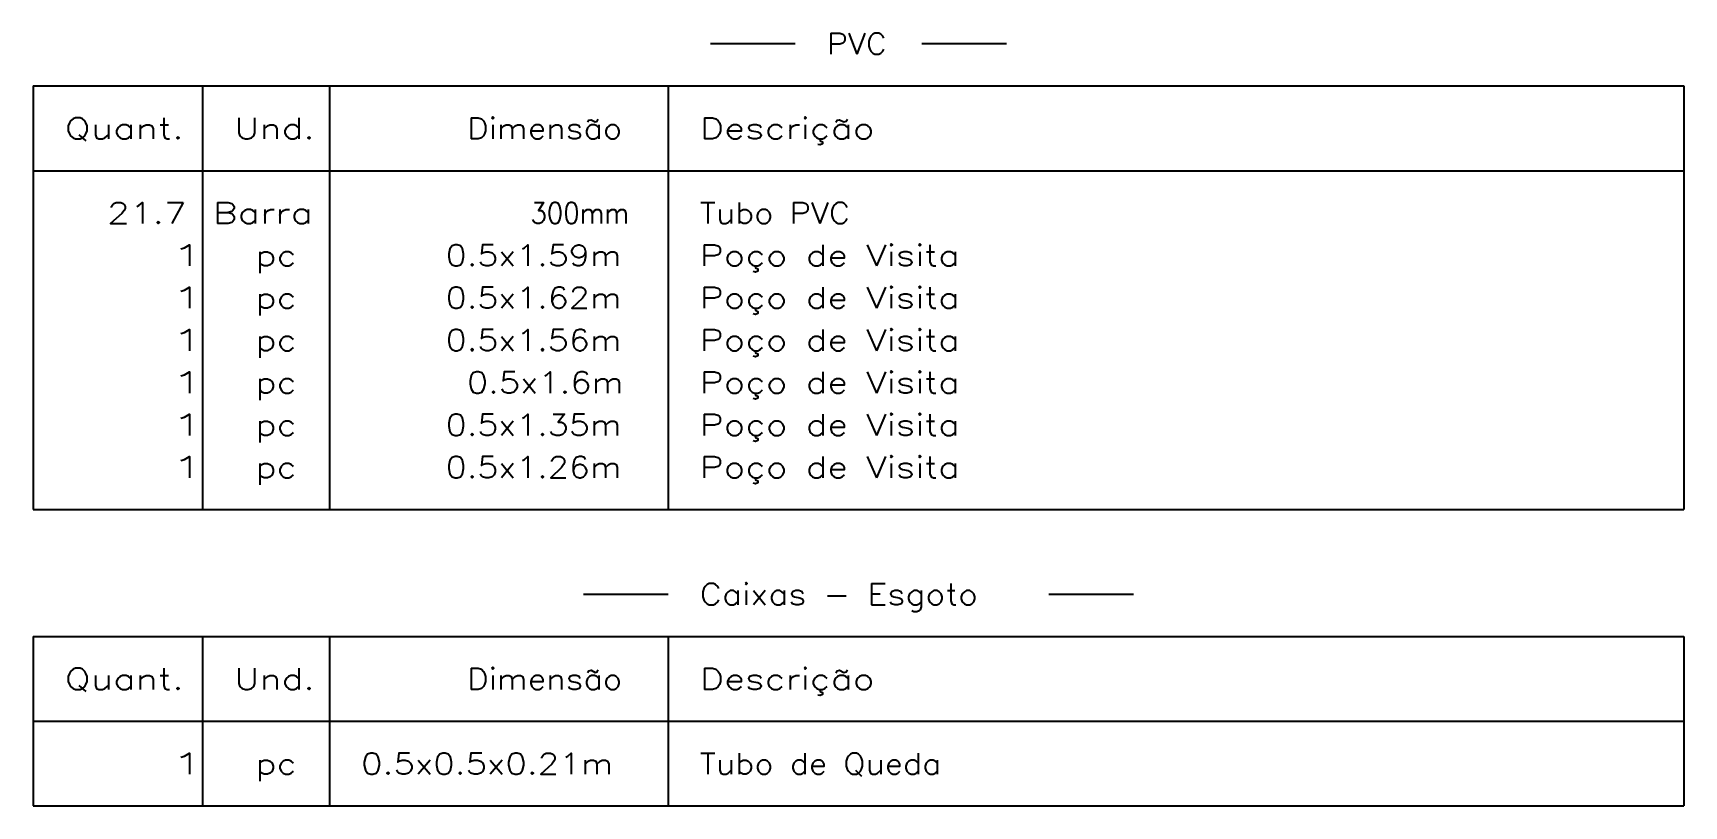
# Model space of a CAD drawing. Extents: x -44 to 14114764, y -20 to 289527804.
# Drawn here: x 359368.4 to 359446.4, y 7352878.4 to 7352914.9 of the extents above; entities that cross this region are included whole.
import ezdxf

# ---------------------------------------------------------------- set-up
doc = ezdxf.new("R2010")
doc.units = 0
doc.layers.add('LISTAGEM_LINHA', color=7, linetype='Continuous')
doc.layers.add('LISTAGEM_TEXTO', color=7, linetype='Continuous')
doc.styles.add('ROMANS', font='ROMANS.shx', dxfattribs={"height": 2})

msp = doc.modelspace()

# ---------------------------------------------------------------- texts
at = {"layer": 'LISTAGEM_TEXTO', "style": 'ROMANS'}
for s, width, p in [('PVC', 1.105263, (359405.89, 7352913.873)), ('Quant.', 1.298969, (359369.89, 7352909.873)), ('Und.', 1.272727, (359377.89, 7352909.873)), ('Dimensão', 1.135135, (359388.89, 7352909.873)), ('Descrição', 1.277027, (359399.89, 7352909.873)), ('21.7', 1.253731, (359371.89, 7352905.873)), ('Barra', 1.296296, (359376.89, 7352905.873)), ('300mm', 0.905172, (359391.89, 7352905.873)), ('Tubo PVC', 1.112583, (359399.89, 7352905.873)), ('1', 1.909091, (359374.89, 7352903.873)), ('pc', 1.235294, (359378.89, 7352903.873)), ('0.5x1.59m', 1.159509, (359387.89, 7352903.873)), ('Poço de Visita', 1.25641, (359399.89, 7352903.873)), ('1', 1.909091, (359374.89, 7352901.873)), ('pc', 1.235294, (359378.89, 7352901.873)), ('0.5x1.62m', 1.159509, (359387.89, 7352901.873)), ('Poço de Visita', 1.25641, (359399.89, 7352901.873)), ('1', 1.909091, (359374.89, 7352899.873)), ('0.5x1.56m', 1.159509, (359387.89, 7352899.873)), ('Poço de Visita', 1.25641, (359399.89, 7352899.873)), ('pc', 1.235294, (359378.89, 7352899.873)), ('1', 1.909091, (359374.89, 7352897.873)), ('pc', 1.235294, (359378.89, 7352897.873)), ('0.5x1.6m', 1.174825, (359388.89, 7352897.873)), ('Poço de Visita', 1.25641, (359399.89, 7352897.873)), ('1', 1.909091, (359374.89, 7352895.873)), ('0.5x1.35m', 1.159509, (359387.89, 7352895.873)), ('Poço de Visita', 1.25641, (359399.89, 7352895.873)), ('pc', 1.235294, (359378.89, 7352895.873)), ('1', 1.909091, (359374.89, 7352893.873)), ('pc', 1.235294, (359378.89, 7352893.873)), ('0.5x1.26m', 1.159509, (359387.89, 7352893.873)), ('Poço de Visita', 1.25641, (359399.89, 7352893.873)), ('Caixas - Esgoto', 1.162362, (359399.89, 7352887.873)), ('Quant.', 1.298969, (359369.89, 7352883.873)), ('Und.', 1.272727, (359377.89, 7352883.873)), ('Dimensão', 1.135135, (359388.89, 7352883.873)), ('Descrição', 1.277027, (359399.89, 7352883.873)), ('1', 1.909091, (359374.89, 7352879.873)), ('pc', 1.235294, (359378.89, 7352879.873)), ('0.5x0.5x0.21m', 1.186957, (359383.89, 7352879.873)), ('Tubo de Queda', 1.114286, (359399.89, 7352879.873))]:
    msp.add_text(s, height=1, dxfattribs=dict(at, width=width)).set_placement(p)

# ---------------------------------------------------------------- linework, layer by layer
at = {"layer": 'LISTAGEM_LINHA'}
for p, q in [((359400.39, 7352914.373), (359404.39, 7352914.373)), ((359410.39, 7352914.373), (359414.39, 7352914.373)), ((359368.39, 7352912.373), (359446.39, 7352912.373)), ((359368.39, 7352912.373), (359368.39, 7352892.372)), ((359376.39, 7352912.373), (359376.39, 7352892.372)), ((359382.39, 7352912.373), (359382.39, 7352892.372)), ((359398.39, 7352912.373), (359398.39, 7352892.372)), ((359446.39, 7352912.373), (359446.39, 7352892.372)), ((359368.39, 7352908.373), (359446.39, 7352908.373)), ((359368.39, 7352892.373), (359446.39, 7352892.373)), ((359394.39, 7352888.373), (359398.39, 7352888.373)), ((359416.39, 7352888.373), (359420.39, 7352888.373)), ((359368.39, 7352886.373), (359446.39, 7352886.373)), ((359368.39, 7352886.373), (359368.39, 7352878.372)), ((359376.39, 7352886.373), (359376.39, 7352878.372)), ((359382.39, 7352886.373), (359382.39, 7352878.372)), ((359398.39, 7352886.373), (359398.39, 7352878.372)), ((359446.39, 7352886.373), (359446.39, 7352878.372)), ((359368.39, 7352882.373), (359446.39, 7352882.373)), ((359368.39, 7352878.373), (359446.39, 7352878.373))]:
    msp.add_line(p, q, dxfattribs=at)

msp.set_redraw_order([(e.dxf.handle, doc.entitydb.next_handle()) for e in msp.query("TEXT MTEXT ATTDEF DIMENSION ARC_DIMENSION")])  # texts and dimensions are drawn at this point

doc.saveas('drawing.dxf')
